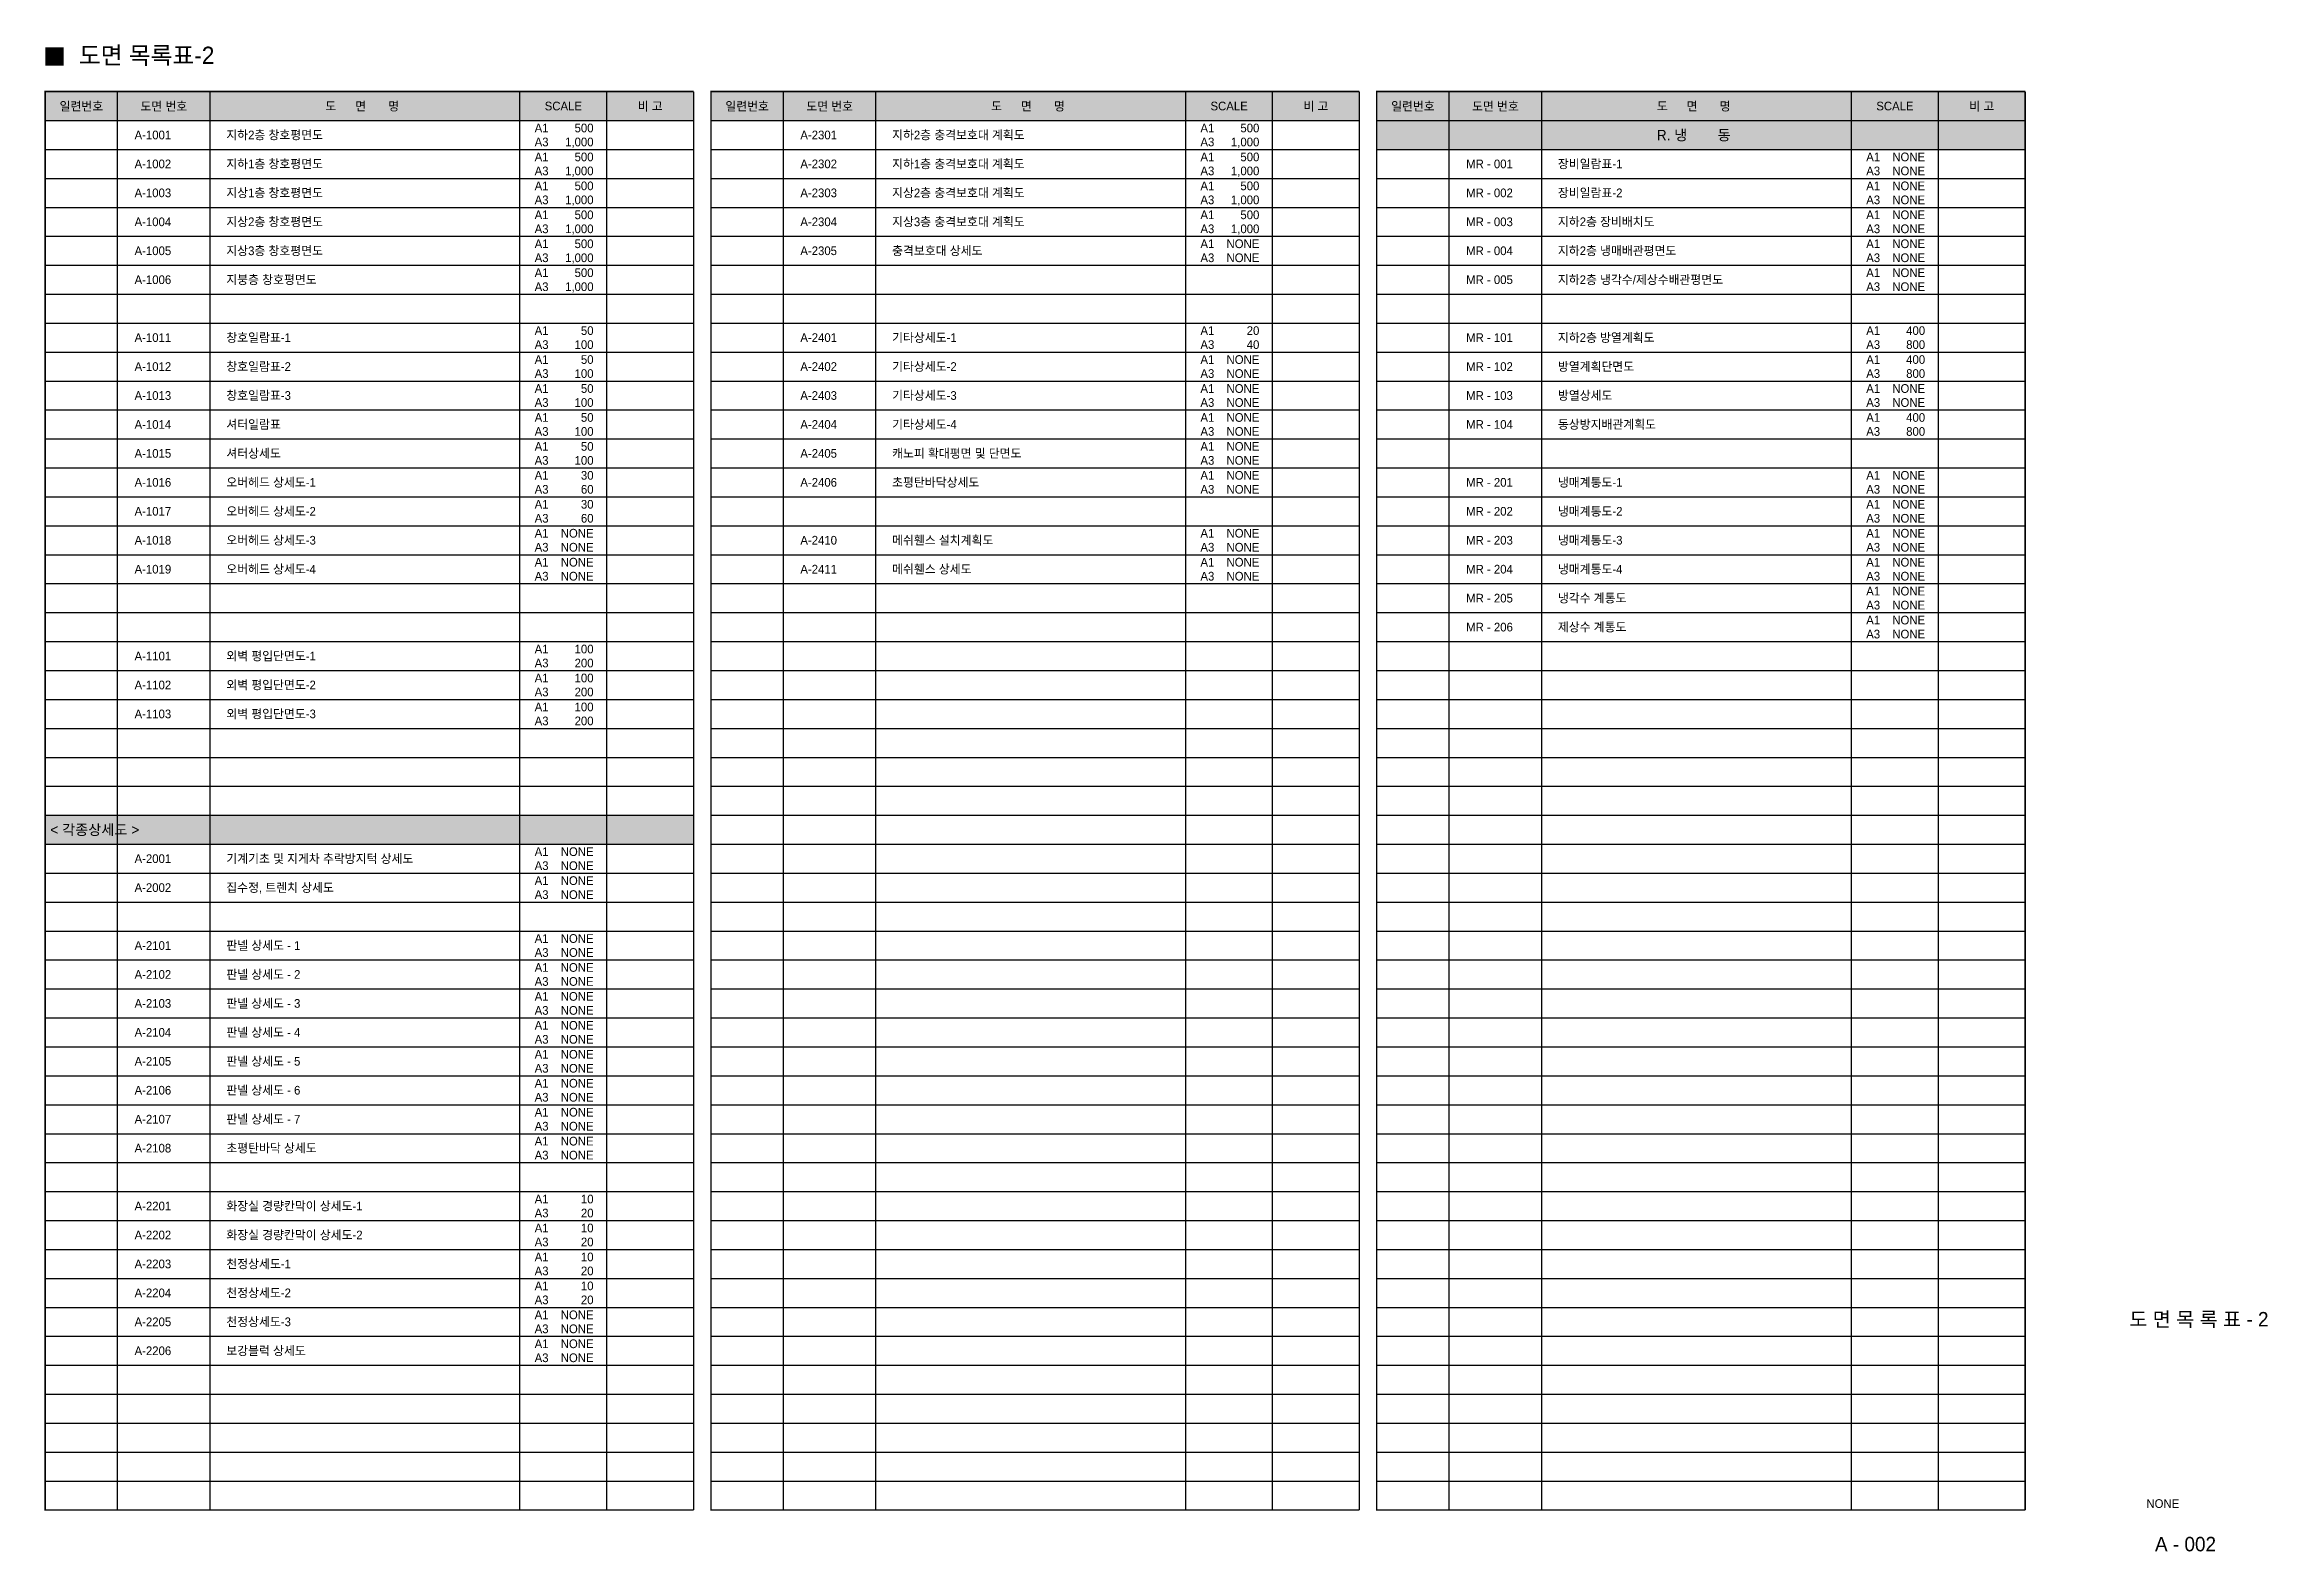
# Model space of a CAD drawing. Header units: millimetres. Extents: x 357974 to 1161961, y -783386 to -523075.
# Drawn here: x 777974 to 1161961, y -783386 to -523075 of the extents above; entities that cross this region are included whole.
import ezdxf
from ezdxf.enums import TextEntityAlignment as Align

# ---------------------------------------------------------------- set-up
doc = ezdxf.new("R2010")
doc.units = ezdxf.units.MM
for name, color, linetype in [('4A.TEC FORM-TEXT', 3, 'Continuous'), ('4A.TEC TEXT 2', 3, 'Continuous'), ('HAT', 8, 'Continuous'), ('TABLE', 7, 'Continuous'), ('TEXT', 3, 'Continuous')]:
    doc.layers.add(name, color=color, linetype=linetype)
doc.styles.add('나눔고딕', font='')
doc.styles.add('돋움', font='')
doc.styles.get('나눔고딕').set_extended_font_data('Dotum')
doc.styles.get('돋움').set_extended_font_data('Dotum')

msp = doc.modelspace()

# ---------------------------------------------------------------- texts
at = {"layer": '4A.TEC FORM-TEXT', "style": '돋움'}
msp.add_text('A - 002', height=2500, dxfattribs=at).set_placement((1147794, -783350), align=Align.CENTER)
at = {"layer": '4A.TEC TEXT 2', "style": '나눔고딕'}
for s, height, p in [('도 면 목 록 표 - 2', 2500, (1150103, -744514)), ('NONE', 1500, (1143874, -775850))]:
    msp.add_text(s, height=height, dxfattribs=at).set_placement(p, align=Align.CENTER)
at = {"layer": 'TEXT', "color": 3, "style": '돋움'}
msp.add_text('도면 목록표-2', height=3000, dxfattribs=at).set_placement((783927, -526455))
at = {"layer": 'TEXT', "style": '돋움'}
for s, p in [('일련번호', (784349, -533709)), ('도면 번호', (798599, -533709)), ('도      면       명', (832849, -533709)), ('SCALE', (867599, -533709)), ('비 고', (882599, -533709)), ('일련번호', (899349, -533709)), ('도면 번호', (913599, -533709)), ('도      면       명', (947849, -533709)), ('SCALE', (982599, -533709)), ('비 고', (997599, -533709)), ('일련번호', (1014349, -533709)), ('도면 번호', (1028599, -533709)), ('도      면       명', (1062849, -533709)), ('SCALE', (1097599, -533709)), ('비 고', (1112599, -533709))]:
    msp.add_text(s, height=1500, dxfattribs=at).set_placement(p, align=Align.MIDDLE)
for s, p in [('A1', (862643, -537500)), ('A1', (977643, -537500)), ('A-1001', (793538, -538709)), ('지하2층 창호평면도', (809386, -538709)), ('A3', (862643, -539918)), ('A-2301', (908538, -538709)), ('지하2층 충격보호대 계획도', (924386, -538709)), ('A3', (977643, -539918)), ('A-1002', (793538, -543709)), ('지하1층 창호평면도', (809386, -543709)), ('A1', (862643, -542500)), ('A3', (862643, -544918)), ('A-2302', (908538, -543709)), ('지하1층 충격보호대 계획도', (924386, -543709)), ('A1', (977643, -542500)), ('A3', (977643, -544918)), ('MR - 001', (1023538, -543709)), ('장비일람표-1', (1039386, -543709)), ('A1', (1092643, -542500)), ('A3', (1092643, -544918)), ('A-1003', (793538, -548709)), ('지상1층 창호평면도', (809386, -548709)), ('A1', (862643, -547500)), ('A-2303', (908538, -548709)), ('지상2층 충격보호대 계획도', (924386, -548709)), ('A1', (977643, -547500)), ('MR - 002', (1023538, -548709)), ('장비일람표-2', (1039386, -548709)), ('A1', (1092643, -547500)), ('A-1004', (793538, -553709)), ('지상2층 창호평면도', (809386, -553709)), ('A3', (862643, -549918)), ('A1', (862643, -552500)), ('A-2304', (908538, -553709)), ('지상3층 충격보호대 계획도', (924386, -553709)), ('A3', (977643, -549918)), ('A1', (977643, -552500)), ('MR - 003', (1023538, -553709)), ('지하2층 장비배치도', (1039386, -553709)), ('A3', (1092643, -549918)), ('A1', (1092643, -552500)), ('A3', (862643, -554918)), ('A1', (862643, -557500)), ('A3', (977643, -554918)), ('A1', (977643, -557500)), ('A3', (1092643, -554918)), ('A1', (1092643, -557500)), ('A-1005', (793538, -558709)), ('지상3층 창호평면도', (809386, -558709)), ('A3', (862643, -559918)), ('A-2305', (908538, -558709)), ('충격보호대 상세도', (924386, -558709)), ('A3', (977643, -559918)), ('MR - 004', (1023538, -558709)), ('지하2층 냉매배관평면도', (1039386, -558709)), ('A3', (1092643, -559918)), ('A-1006', (793538, -563709)), ('지붕층 창호평면도', (809386, -563709)), ('A1', (862643, -562500)), ('A3', (862643, -564918)), ('MR - 005', (1023538, -563709)), ('지하2층 냉각수/제상수배관평면도', (1039386, -563709)), ('A1', (1092643, -562500)), ('A3', (1092643, -564918)), ('A1', (862643, -572500)), ('A1', (977643, -572500)), ('A1', (1092643, -572500)), ('A-1011', (793538, -573709)), ('창호일람표-1', (809386, -573709)), ('A3', (862643, -574918)), ('A-2401', (908538, -573709)), ('기타상세도-1', (924386, -573709)), ('A3', (977643, -574918)), ('MR - 101', (1023538, -573709)), ('지하2층 방열계획도', (1039386, -573709)), ('A3', (1092643, -574918)), ('A-1012', (793538, -578709)), ('창호일람표-2', (809386, -578709)), ('A1', (862643, -577500)), ('A3', (862643, -579918)), ('A-2402', (908538, -578709)), ('기타상세도-2', (924386, -578709)), ('A1', (977643, -577500)), ('A3', (977643, -579918)), ('MR - 102', (1023538, -578709)), ('방열계획단면도', (1039386, -578709)), ('A1', (1092643, -577500)), ('A3', (1092643, -579918)), ('A-1013', (793538, -583709)), ('창호일람표-3', (809386, -583709)), ('A1', (862643, -582500)), ('A-2403', (908538, -583709)), ('기타상세도-3', (924386, -583709)), ('A1', (977643, -582500)), ('MR - 103', (1023538, -583709)), ('방열상세도', (1039386, -583709)), ('A1', (1092643, -582500)), ('A3', (862643, -584918)), ('A1', (862643, -587500)), ('A3', (977643, -584918)), ('A1', (977643, -587500)), ('A3', (1092643, -584918)), ('A1', (1092643, -587500)), ('A-1014', (793538, -588709)), ('셔터일람표', (809386, -588709)), ('A3', (862643, -589918)), ('A-2404', (908538, -588709)), ('기타상세도-4', (924386, -588709)), ('A3', (977643, -589918)), ('MR - 104', (1023538, -588709)), ('동상방지배관계획도', (1039386, -588709)), ('A3', (1092643, -589918)), ('A-1015', (793538, -593709)), ('셔터상세도', (809386, -593709)), ('A1', (862643, -592500)), ('A3', (862643, -594918)), ('A-2405', (908538, -593709)), ('캐노피 확대평면 및 단면도', (924386, -593709)), ('A1', (977643, -592500)), ('A3', (977643, -594918)), ('A-1016', (793538, -598709)), ('오버헤드 상세도-1', (809386, -598709)), ('A1', (862643, -597500)), ('A-2406', (908538, -598709)), ('초평탄바닥상세도', (924386, -598709)), ('A1', (977643, -597500)), ('MR - 201', (1023538, -598709)), ('냉매계통도-1', (1039386, -598709)), ('A1', (1092643, -597500)), ('오버헤드 상세도-2', (809386, -603709)), ('A3', (862643, -599918)), ('A1', (862643, -602500)), ('A3', (977643, -599918)), ('냉매계통도-2', (1039386, -603709)), ('A3', (1092643, -599918)), ('A1', (1092643, -602500)), ('A-1017', (793538, -603709)), ('A3', (862643, -604918)), ('MR - 202', (1023538, -603709)), ('A3', (1092643, -604918)), ('A-1018', (793538, -608709)), ('오버헤드 상세도-3', (809386, -608709)), ('A1', (862643, -607500)), ('A3', (862643, -609918)), ('A-2410', (908538, -608709)), ('메쉬휀스 설치계획도', (924386, -608709)), ('A1', (977643, -607500)), ('A3', (977643, -609918)), ('MR - 203', (1023538, -608709)), ('냉매계통도-3', (1039386, -608709)), ('A1', (1092643, -607500)), ('A3', (1092643, -609918)), ('A-1019', (793538, -613709)), ('오버헤드 상세도-4', (809386, -613709)), ('A1', (862643, -612500)), ('A3', (862643, -614918)), ('A-2411', (908538, -613709)), ('메쉬휀스 상세도', (924386, -613709)), ('A1', (977643, -612500)), ('A3', (977643, -614918)), ('MR - 204', (1023538, -613709)), ('냉매계통도-4', (1039386, -613709)), ('A1', (1092643, -612500)), ('A3', (1092643, -614918)), ('MR - 205', (1023538, -618709)), ('냉각수 계통도', (1039386, -618709)), ('A1', (1092643, -617500)), ('A3', (1092643, -619918)), ('A1', (1092643, -622500)), ('MR - 206', (1023538, -623709)), ('제상수 계통도', (1039386, -623709)), ('A3', (1092643, -624918)), ('A-1101', (793538, -628709)), ('외벽 평입단면도-1', (809386, -628709)), ('A1', (862643, -627500)), ('A3', (862643, -629918)), ('A-1102', (793538, -633709)), ('외벽 평입단면도-2', (809386, -633709)), ('A1', (862643, -632500)), ('A3', (862643, -634918)), ('A1', (862643, -637500)), ('A-1103', (793538, -638709)), ('외벽 평입단면도-3', (809386, -638709)), ('A3', (862643, -639918)), ('A-2001', (793538, -663709)), ('기계기초 및 지게차 추락방지턱 상세도', (809386, -663709)), ('A1', (862643, -662500)), ('A3', (862643, -664918)), ('A-2002', (793538, -668709)), ('집수정, 트렌치 상세도', (809386, -668709)), ('A1', (862643, -667500)), ('A3', (862643, -669918)), ('A-2101', (793538, -678709)), ('판넬 상세도 - 1', (809386, -678709)), ('A1', (862643, -677500)), ('A3', (862643, -679918)), ('A-2102', (793538, -683709)), ('판넬 상세도 - 2', (809386, -683709)), ('A1', (862643, -682500)), ('A3', (862643, -684918)), ('A1', (862643, -687500)), ('A-2103', (793538, -688709)), ('판넬 상세도 - 3', (809386, -688709)), ('A3', (862643, -689918)), ('A-2104', (793538, -693709)), ('판넬 상세도 - 4', (809386, -693709)), ('A1', (862643, -692500)), ('A3', (862643, -694918)), ('A-2105', (793538, -698709)), ('판넬 상세도 - 5', (809386, -698709)), ('A1', (862643, -697500)), ('A3', (862643, -699918)), ('A1', (862643, -702500)), ('A-2106', (793538, -703709)), ('판넬 상세도 - 6', (809386, -703709)), ('A3', (862643, -704918)), ('A-2107', (793538, -708709)), ('판넬 상세도 - 7', (809386, -708709)), ('A1', (862643, -707500)), ('A3', (862643, -709918)), ('A-2108', (793538, -713709)), ('초평탄바닥 상세도', (809386, -713709)), ('A1', (862643, -712500)), ('A3', (862643, -714918)), ('A1', (862643, -722500)), ('A-2201', (793538, -723709)), ('화장실 경량칸막이 상세도-1', (809386, -723709)), ('A3', (862643, -724918)), ('A-2202', (793538, -728709)), ('화장실 경량칸막이 상세도-2', (809386, -728709)), ('A1', (862643, -727500)), ('A3', (862643, -729918)), ('A-2203', (793538, -733709)), ('천정상세도-1', (809386, -733709)), ('A1', (862643, -732500)), ('A3', (862643, -734918)), ('A1', (862643, -737500)), ('A-2204', (793538, -738709)), ('천정상세도-2', (809386, -738709)), ('A3', (862643, -739918)), ('A-2205', (793538, -743709)), ('천정상세도-3', (809386, -743709)), ('A1', (862643, -742500)), ('A3', (862643, -744918)), ('A-2206', (793538, -748709)), ('보강블럭 상세도', (809386, -748709)), ('A1', (862643, -747500)), ('A3', (862643, -749918))]:
    msp.add_text(s, height=1500, dxfattribs=at).set_placement(p, align=Align.MIDDLE_LEFT)
for s, p in [('500', (872818, -537500)), ('500', (987818, -537500)), ('1,000', (872818, -539918)), ('1,000', (987818, -539918)), ('1,000', (872818, -544918)), ('500', (872818, -542500)), ('1,000', (987818, -544918)), ('500', (987818, -542500)), ('NONE', (1102818, -542500)), ('NONE', (1102818, -544918)), ('500', (872818, -547500)), ('500', (987818, -547500)), ('NONE', (1102818, -547500)), ('1,000', (872818, -549918)), ('500', (872818, -552500)), ('1,000', (987818, -549918)), ('500', (987818, -552500)), ('NONE', (1102818, -549918)), ('NONE', (1102818, -552500)), ('1,000', (872818, -554918)), ('500', (872818, -557500)), ('NONE', (987818, -557500)), ('1,000', (987818, -554918)), ('NONE', (1102818, -554918)), ('NONE', (1102818, -557500)), ('1,000', (872818, -559918)), ('NONE', (987818, -559918)), ('NONE', (1102818, -559918)), ('1,000', (872818, -564918)), ('500', (872818, -562500)), ('NONE', (1102818, -562500)), ('NONE', (1102818, -564918)), ('50', (872818, -572500)), ('20', (987818, -572500)), ('400', (1102818, -572500)), ('100', (872818, -574918)), ('40', (987818, -574918)), ('800', (1102818, -574918)), ('100', (872818, -579918)), ('50', (872818, -577500)), ('NONE', (987818, -577500)), ('NONE', (987818, -579918)), ('400', (1102818, -577500)), ('800', (1102818, -579918)), ('50', (872818, -582500)), ('NONE', (987818, -582500)), ('NONE', (1102818, -582500)), ('100', (872818, -584918)), ('50', (872818, -587500)), ('NONE', (987818, -584918)), ('NONE', (987818, -587500)), ('NONE', (1102818, -584918)), ('400', (1102818, -587500)), ('100', (872818, -589918)), ('NONE', (987818, -589918)), ('800', (1102818, -589918)), ('100', (872818, -594918)), ('50', (872818, -592500)), ('NONE', (987818, -592500)), ('NONE', (987818, -594918)), ('30', (872818, -597500)), ('NONE', (987818, -597500)), ('NONE', (1102818, -597500)), ('30', (872818, -602500)), ('60', (872818, -599918)), ('NONE', (987818, -599918)), ('NONE', (1102818, -599918)), ('NONE', (1102818, -602500)), ('60', (872818, -604918)), ('NONE', (1102818, -604918)), ('NONE', (872818, -607500)), ('NONE', (872818, -609918)), ('NONE', (987818, -607500)), ('NONE', (987818, -609918)), ('NONE', (1102818, -607500)), ('NONE', (1102818, -609918)), ('NONE', (872818, -612500)), ('NONE', (872818, -614918)), ('NONE', (987818, -612500)), ('NONE', (987818, -614918)), ('NONE', (1102818, -612500)), ('NONE', (1102818, -614918)), ('NONE', (1102818, -617500)), ('NONE', (1102818, -619918)), ('NONE', (1102818, -622500)), ('NONE', (1102818, -624918)), ('200', (872818, -629918)), ('100', (872818, -627500)), ('100', (872818, -632500)), ('200', (872818, -634918)), ('100', (872818, -637500)), ('200', (872818, -639918)), ('NONE', (872818, -662500)), ('NONE', (872818, -664918)), ('NONE', (872818, -667500)), ('NONE', (872818, -669918)), ('NONE', (872818, -677500)), ('NONE', (872818, -679918)), ('NONE', (872818, -682500)), ('NONE', (872818, -684918)), ('NONE', (872818, -687500)), ('NONE', (872818, -689918)), ('NONE', (872818, -692500)), ('NONE', (872818, -694918)), ('NONE', (872818, -697500)), ('NONE', (872818, -699918)), ('NONE', (872818, -702500)), ('NONE', (872818, -704918)), ('NONE', (872818, -707500)), ('NONE', (872818, -709918)), ('NONE', (872818, -712500)), ('NONE', (872818, -714918)), ('10', (872818, -722500)), ('20', (872818, -724918)), ('20', (872818, -729918)), ('10', (872818, -727500)), ('10', (872818, -732500)), ('20', (872818, -734918)), ('10', (872818, -737500)), ('20', (872818, -739918)), ('NONE', (872818, -742500)), ('NONE', (872818, -744918)), ('NONE', (872818, -747500)), ('NONE', (872818, -749918))]:
    msp.add_text(s, height=1500, dxfattribs=at).set_placement(p, align=Align.MIDDLE_RIGHT)
at = {"layer": 'TEXT', "color": 2, "style": '돋움'}
msp.add_text('R. 냉        동', height=1800, dxfattribs=at).set_placement((1062849, -538709), align=Align.MIDDLE)
msp.add_text('< 각종상세도 >', height=1800, dxfattribs=at).set_placement((778989, -658709), align=Align.MIDDLE_LEFT)

# ---------------------------------------------------------------- hatches: boundary and pattern name
at = {"layer": 'HAT'}
for color, points in [(252, [(778099, -531209), (890099, -531209), (890099, -536209), (778099, -536209)]), (252, [(893099, -531209), (1005099, -531209), (1005099, -536209), (893099, -536209)]), (252, [(1008099, -531209), (1120099, -531209), (1120099, -536209), (1008099, -536209)]), (252, [(1008099, -536209), (1120099, -536209), (1120099, -541209), (1008099, -541209)]), (254, [(778099, -656209), (890099, -656209), (890099, -661209), (778099, -661209)])]:
    msp.add_hatch(color=color, dxfattribs=at).paths.add_polyline_path(points)

# ---------------------------------------------------------------- linework, layer by layer
at = {"layer": 'TABLE'}
for p, q in [((790599, -536209), (790599, -531209)), ((790599, -536209), (790599, -531209)), ((806599, -536209), (806599, -531209)), ((806599, -536209), (806599, -531209)), ((860099, -536209), (860099, -531209)), ((860099, -536209), (860099, -531209)), ((875099, -536209), (875099, -531209)), ((875099, -536209), (875099, -531209)), ((905599, -536209), (905599, -531209)), ((905599, -536209), (905599, -531209)), ((921599, -536209), (921599, -531209)), ((921599, -536209), (921599, -531209)), ((975099, -536209), (975099, -531209)), ((975099, -536209), (975099, -531209)), ((990099, -536209), (990099, -531209)), ((990099, -536209), (990099, -531209)), ((1020599, -536209), (1020599, -531209)), ((1020599, -536209), (1020599, -531209)), ((1036599, -536209), (1036599, -531209)), ((1036599, -536209), (1036599, -531209)), ((1090099, -536209), (1090099, -531209)), ((1090099, -536209), (1090099, -531209)), ((1105099, -536209), (1105099, -531209)), ((1105099, -536209), (1105099, -531209)), ((778099, -536209), (890099, -536209)), ((790599, -776209), (790599, -536209)), ((790599, -776209), (790599, -536209)), ((806599, -776209), (806599, -536209)), ((806599, -776209), (806599, -536209)), ((860099, -776209), (860099, -536209)), ((860099, -776209), (860099, -536209)), ((875099, -776209), (875099, -536209)), ((875099, -776209), (875099, -536209)), ((893099, -536209), (1005099, -536209)), ((905599, -776209), (905599, -536209)), ((905599, -776209), (905599, -536209)), ((921599, -776209), (921599, -536209)), ((921599, -776209), (921599, -536209)), ((975099, -776209), (975099, -536209)), ((975099, -776209), (975099, -536209)), ((990099, -776209), (990099, -536209)), ((990099, -776209), (990099, -536209)), ((1008099, -536209), (1120099, -536209)), ((1020599, -776209), (1020599, -536209)), ((1020599, -776209), (1020599, -536209)), ((1036599, -776209), (1036599, -536209)), ((1036599, -776209), (1036599, -536209)), ((1090099, -776209), (1090099, -536209)), ((1090099, -776209), (1090099, -536209)), ((1105099, -776209), (1105099, -536209)), ((1105099, -776209), (1105099, -536209)), ((778099, -541209), (890099, -541209)), ((893099, -541209), (1005099, -541209)), ((905599, -701209), (905599, -541209)), ((921599, -701209), (921599, -541209)), ((921599, -701209), (921599, -541209)), ((975099, -701209), (975099, -541209)), ((975099, -701209), (975099, -541209)), ((990099, -701209), (990099, -541209)), ((990099, -701209), (990099, -541209)), ((1008099, -541209), (1120099, -541209)), ((778099, -546209), (890099, -546209)), ((893099, -546209), (1005099, -546209)), ((1008099, -546209), (1120099, -546209)), ((778099, -551209), (890099, -551209)), ((893099, -551209), (1005099, -551209)), ((1008099, -551209), (1120099, -551209)), ((778099, -556209), (890099, -556209)), ((893099, -556209), (1005099, -556209)), ((1008099, -556209), (1120099, -556209)), ((778099, -561209), (890099, -561209)), ((893099, -561209), (1005099, -561209)), ((1008099, -561209), (1120099, -561209)), ((778099, -566209), (890099, -566209)), ((893099, -566209), (1005099, -566209)), ((1008099, -566209), (1120099, -566209)), ((778099, -571209), (890099, -571209)), ((893099, -571209), (1005099, -571209)), ((1008099, -571209), (1120099, -571209)), ((778099, -576209), (890099, -576209)), ((893099, -576209), (1005099, -576209)), ((1008099, -576209), (1120099, -576209)), ((778099, -581209), (890099, -581209)), ((893099, -581209), (1005099, -581209)), ((1008099, -581209), (1120099, -581209)), ((778099, -586209), (890099, -586209)), ((893099, -586209), (1005099, -586209)), ((1008099, -586209), (1120099, -586209)), ((778099, -591209), (890099, -591209)), ((893099, -591209), (1005099, -591209)), ((1008099, -591209), (1120099, -591209)), ((778099, -596209), (890099, -596209)), ((893099, -596209), (1005099, -596209)), ((990099, -696209), (990099, -596209)), ((1008099, -596209), (1120099, -596209)), ((778099, -601209), (890099, -601209)), ((893099, -601209), (1005099, -601209)), ((1008099, -601209), (1120099, -601209)), ((778099, -606209), (890099, -606209)), ((893099, -606209), (1005099, -606209)), ((1008099, -606209), (1120099, -606209)), ((778099, -611209), (890099, -611209)), ((893099, -611209), (1005099, -611209)), ((1008099, -611209), (1120099, -611209)), ((778099, -616209), (890099, -616209)), ((893099, -616209), (1005099, -616209)), ((1008099, -616209), (1120099, -616209)), ((778099, -621209), (890099, -621209)), ((893099, -621209), (1005099, -621209)), ((1008099, -621209), (1120099, -621209)), ((778099, -626209), (890099, -626209)), ((893099, -626209), (1005099, -626209)), ((1008099, -626209), (1120099, -626209)), ((778099, -631209), (890099, -631209)), ((893099, -631209), (1005099, -631209)), ((1008099, -631209), (1120099, -631209)), ((778099, -636209), (890099, -636209)), ((893099, -636209), (1005099, -636209)), ((1008099, -636209), (1120099, -636209)), ((778099, -641209), (890099, -641209)), ((893099, -641209), (1005099, -641209)), ((1008099, -641209), (1120099, -641209)), ((778099, -646209), (890099, -646209)), ((893099, -646209), (1005099, -646209)), ((1008099, -646209), (1120099, -646209)), ((778099, -651209), (890099, -651209)), ((893099, -651209), (1005099, -651209)), ((1008099, -651209), (1120099, -651209)), ((778099, -656209), (890099, -656209)), ((893099, -656209), (1005099, -656209)), ((1008099, -656209), (1120099, -656209)), ((778099, -661209), (890099, -661209)), ((893099, -661209), (1005099, -661209)), ((1008099, -661209), (1120099, -661209)), ((778099, -666209), (890099, -666209)), ((893099, -666209), (1005099, -666209)), ((1008099, -666209), (1120099, -666209)), ((778099, -671209), (890099, -671209)), ((893099, -671209), (1005099, -671209)), ((1008099, -671209), (1120099, -671209)), ((778099, -676209), (890099, -676209)), ((893099, -676209), (1005099, -676209)), ((1008099, -676209), (1120099, -676209)), ((778099, -681209), (890099, -681209)), ((893099, -681209), (1005099, -681209)), ((1008099, -681209), (1120099, -681209)), ((778099, -686209), (890099, -686209)), ((893099, -686209), (1005099, -686209)), ((1008099, -686209), (1120099, -686209)), ((778099, -691209), (890099, -691209)), ((893099, -691209), (1005099, -691209)), ((1008099, -691209), (1120099, -691209)), ((778099, -696209), (890099, -696209)), ((893099, -696209), (1005099, -696209)), ((1008099, -696209), (1120099, -696209)), ((778099, -701209), (890099, -701209)), ((893099, -701209), (1005099, -701209)), ((1008099, -701209), (1120099, -701209)), ((778099, -706209), (890099, -706209)), ((893099, -706209), (1005099, -706209)), ((1008099, -706209), (1120099, -706209)), ((778099, -711209), (890099, -711209)), ((893099, -711209), (1005099, -711209)), ((1008099, -711209), (1120099, -711209)), ((778099, -716209), (890099, -716209)), ((893099, -716209), (1005099, -716209)), ((1008099, -716209), (1120099, -716209)), ((778099, -721209), (890099, -721209)), ((893099, -721209), (1005099, -721209)), ((1008099, -721209), (1120099, -721209)), ((778099, -726209), (890099, -726209)), ((893099, -726209), (1005099, -726209)), ((1008099, -726209), (1120099, -726209)), ((778099, -731209), (890099, -731209)), ((893099, -731209), (1005099, -731209)), ((1008099, -731209), (1120099, -731209)), ((778099, -736209), (890099, -736209)), ((893099, -736209), (1005099, -736209)), ((1008099, -736209), (1120099, -736209)), ((778099, -741209), (890099, -741209)), ((893099, -741209), (1005099, -741209)), ((1008099, -741209), (1120099, -741209)), ((778099, -746209), (890099, -746209)), ((893099, -746209), (1005099, -746209)), ((1008099, -746209), (1120099, -746209)), ((778099, -751209), (890099, -751209)), ((893099, -751209), (1005099, -751209)), ((1008099, -751209), (1120099, -751209)), ((778099, -756209), (890099, -756209)), ((893099, -756209), (1005099, -756209)), ((1008099, -756209), (1120099, -756209)), ((778099, -761209), (890099, -761209)), ((893099, -761209), (1005099, -761209)), ((1008099, -761209), (1120099, -761209)), ((778099, -766209), (890099, -766209)), ((893099, -766209), (1005099, -766209)), ((1008099, -766209), (1120099, -766209)), ((778099, -771209), (890099, -771209)), ((893099, -771209), (1005099, -771209)), ((1008099, -771209), (1120099, -771209))]:
    msp.add_line(p, q, dxfattribs=at)
at = {"layer": 'TABLE', "const_width": 250}
for points in [[(890099, -531209), (778099, -531209), (778099, -776209), (890099, -776209)], [(890099, -776209), (890099, -531209)], [(1005099, -531209), (893099, -531209), (893099, -776209), (1005099, -776209)], [(1005099, -776209), (1005099, -531209)], [(1120099, -531209), (1008099, -531209), (1008099, -776209), (1120099, -776209)], [(1120099, -776209), (1120099, -531209)]]:
    msp.add_lwpolyline(points, dxfattribs=at)
at = {"layer": 'TEXT'}
msp.add_solid([(778099, -523553), (781299, -523553), (778099, -526753), (781299, -526753)], dxfattribs=at)

msp.set_redraw_order([(e.dxf.handle, doc.entitydb.next_handle()) for e in msp.query("TEXT MTEXT ATTDEF DIMENSION ARC_DIMENSION")])  # texts and dimensions are drawn at this point

doc.saveas('drawing.dxf')
